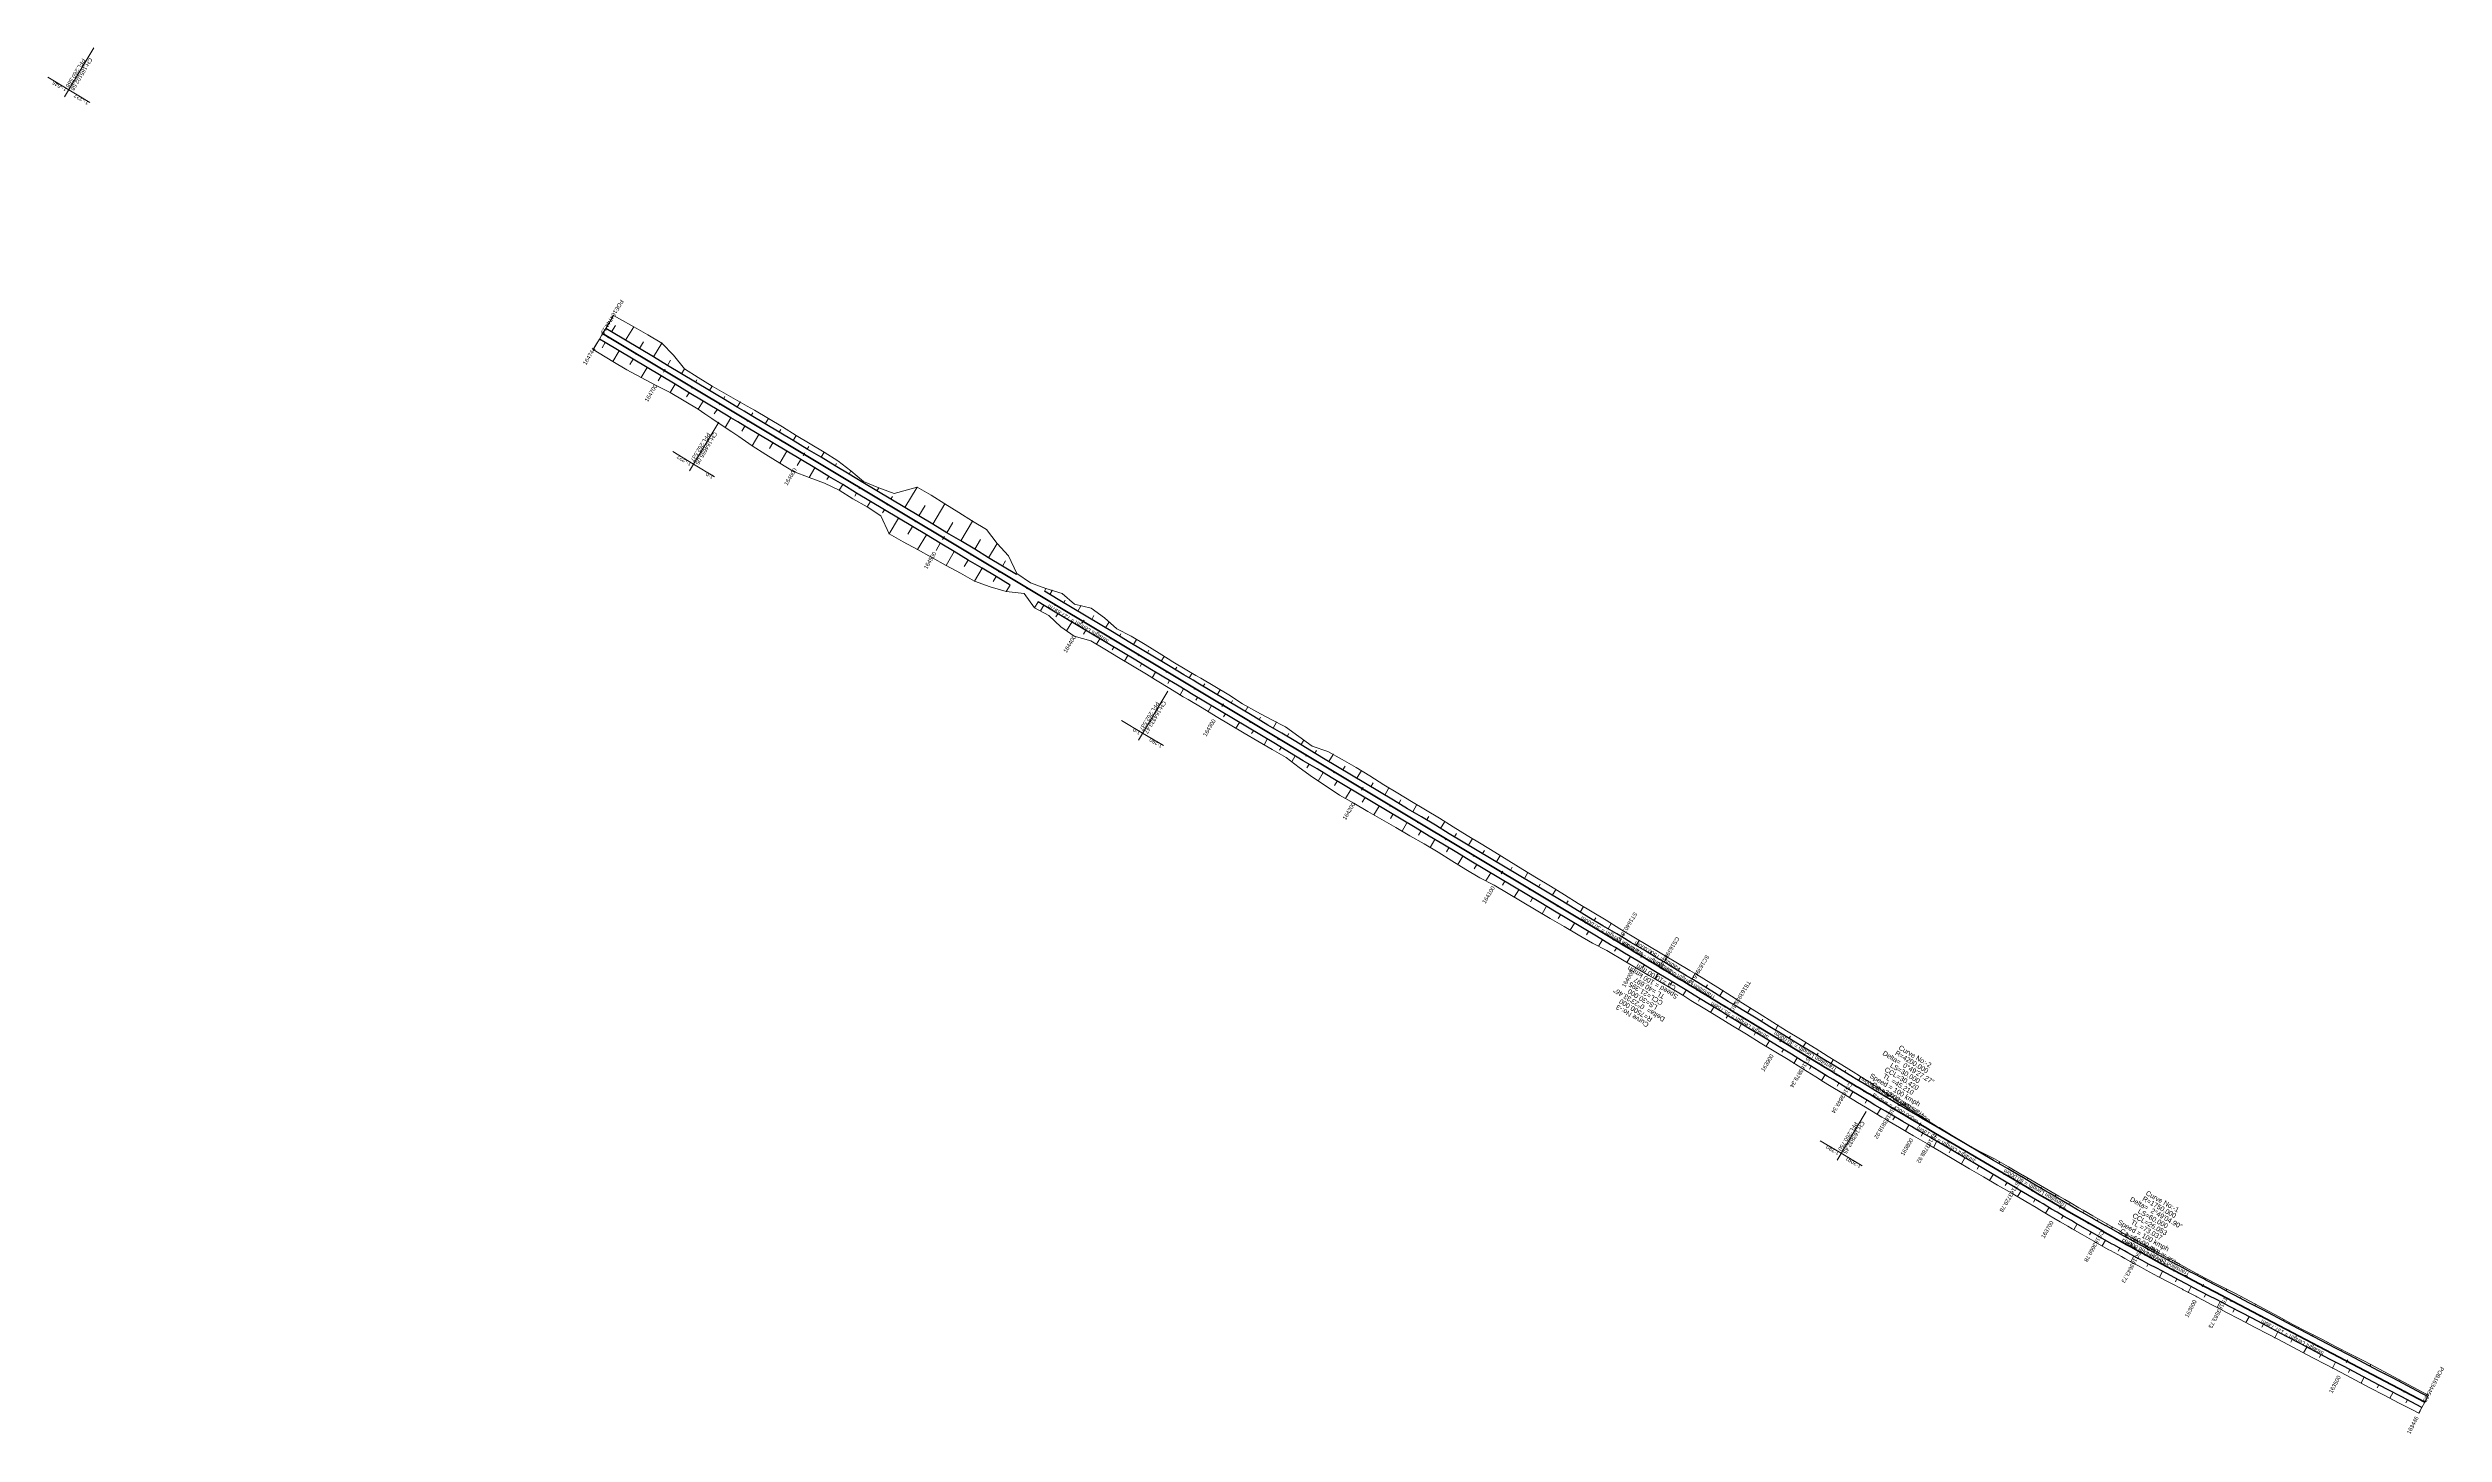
# Model space of a CAD drawing. Header units: metres. Extents: x 598670 to 602652, y 3407602 to 3409525.
# Drawn here: x 598670 to 600142, y 3408143 to 3408995 of the extents above; entities that cross this region are included whole.
import ezdxf

# ---------------------------------------------------------------- set-up
doc = ezdxf.new("R2010")
doc.units = ezdxf.units.M
doc.header["$MEASUREMENT"] = 0
for name, color, linetype, lineweight in [('140', 7, 'Continuous', 0), ('25', 7, 'Continuous', 0), ('Chainage', 7, 'Continuous', 0), ('Curve Table', 7, 'Continuous', 0), ('Direction', 7, 'Continuous', 0), ('Geometry', 7, 'Continuous', 0), ('gradient', 7, 'Continuous', 0), ('Horiz Curve', 7, 'Continuous', 0), ('Horiz Linear', 7, 'Continuous', 0), ('Horiz Spiral', 7, 'Continuous', 0), ('Line', 7, 'Continuous', 0), ('Prop_Horiz Alignment', 7, 'Continuous', 0)]:
    doc.layers.add(name, color=color, linetype=linetype, lineweight=lineweight)
doc.styles.add('Style-Arial', font='arial.ttf')

msp = doc.modelspace()

# ---------------------------------------------------------------- linework, layer by layer
at = {"layer": '140', "color": 30, "linetype": 'Continuous', "lineweight": -3, "true_color": 0xf26722, "flags": 128}
for points in [[(599261.2, 3408664.9), (599252.6, 3408670.1), (599244, 3408675.2), (599235.5, 3408680.3), (599226.9, 3408685.5), (599218.3, 3408690.6), (599209.7, 3408695.8), (599201.2, 3408700.9), (599192.6, 3408706), (599184, 3408711.2), (599175.4, 3408716.3), (599166.8, 3408721.4), (599158.3, 3408726.6), (599149.7, 3408731.7), (599141.1, 3408736.9), (599132.5, 3408742), (599123.9, 3408747.1), (599115.4, 3408752.3), (599106.8, 3408757.4), (599098.2, 3408762.6), (599093.9, 3408765.2), (599089.6, 3408767.7), (599081.1, 3408772.8), (599076.7, 3408775.4), (599072.5, 3408778), (599063.9, 3408783.1), (599055.3, 3408788.3), (599046.7, 3408793.4), (599038.2, 3408798.5), (599029.6, 3408803.7), (599021, 3408808.8), (599012.4, 3408814), (599008.8, 3408816.1)], [(599265.1, 3408671.4), (599256.5, 3408676.6), (599247.9, 3408681.7), (599239.4, 3408686.9), (599230.8, 3408692), (599222.2, 3408697.1), (599213.6, 3408702.3), (599205.1, 3408707.4), (599196.5, 3408712.6), (599187.9, 3408717.7), (599179.3, 3408722.8), (599170.7, 3408728), (599162.2, 3408733.1), (599153.6, 3408738.2), (599145, 3408743.4), (599136.4, 3408748.5), (599127.8, 3408753.7), (599119.3, 3408758.8), (599110.7, 3408763.9), (599102.1, 3408769.1), (599097.8, 3408771.7), (599093.5, 3408774.2), (599085, 3408779.4), (599080.6, 3408782), (599076.4, 3408784.5), (599067.8, 3408789.6), (599059.2, 3408794.8), (599050.6, 3408799.9), (599042.1, 3408805.1), (599033.5, 3408810.2), (599024.9, 3408815.3), (599016.3, 3408820.5), (599012.7, 3408822.6)], [(600128.7, 3408159.6), (600125.2, 3408161.4), (600116.3, 3408166.1), (600107.5, 3408170.7), (600098.6, 3408175.4), (600089.8, 3408180), (600080.9, 3408184.7), (600072, 3408189.3), (600063.2, 3408194), (600054.3, 3408198.6), (600045.5, 3408203.2), (600036.6, 3408207.9), (600027.8, 3408212.5), (600018.9, 3408217.2), (600010, 3408221.8), (600006.7, 3408223.6), (600001.2, 3408226.5), (599999.1, 3408227.5), (599992.3, 3408231.1), (599991.5, 3408231.5), (599983.9, 3408235.5), (599983.5, 3408235.7), (599976.4, 3408239.5), (599974.6, 3408240.4), (599968.8, 3408243.5), (599965.8, 3408245.1), (599961.2, 3408247.5), (599956.9, 3408249.8), (599953.6, 3408251.6), (599948.1, 3408254.6), (599946, 3408255.8), (599939.4, 3408259.5), (599938.4, 3408260), (599930.8, 3408264.3), (599930.6, 3408264.4), (599923.4, 3408268.6), (599921.9, 3408269.4), (599915.9, 3408272.9), (599913.3, 3408274.4), (599908.5, 3408277.2), (599904.6, 3408279.5), (599901.1, 3408281.5), (599896, 3408284.6), (599893.7, 3408285.9), (599887.4, 3408289.6), (599886.3, 3408290.3), (599879, 3408294.6), (599878.8, 3408294.7), (599870.2, 3408299.8), (599861.5, 3408304.9), (599852.9, 3408310), (599844.3, 3408315), (599835.7, 3408320.1), (599828, 3408324.6), (599827.1, 3408325.2), (599818.4, 3408330.2), (599815, 3408332.2), (599809.8, 3408335.3), (599802.1, 3408339.8), (599801.2, 3408340.3), (599799, 3408341.6), (599792.6, 3408345.4), (599789, 3408347.6), (599784, 3408350.6), (599781.9, 3408351.8), (599776, 3408355.4), (599775.4, 3408355.8), (599766.9, 3408361), (599763.2, 3408363.2), (599758.3, 3408366.2), (599750.4, 3408371.1), (599749.8, 3408371.4), (599741.3, 3408376.6), (599732.7, 3408381.8), (599724.2, 3408387), (599715.6, 3408392.2), (599707.1, 3408397.4), (599702.7, 3408400.1), (599698.6, 3408402.6), (599690, 3408407.8), (599681.5, 3408413), (599677.1, 3408415.7), (599672.9, 3408418.2), (599664.4, 3408423.4), (599658.8, 3408426.7), (599655.8, 3408428.5), (599647.2, 3408433.7), (599638.7, 3408438.8), (599633.1, 3408442.1), (599630.1, 3408443.9), (599621.5, 3408449.1), (599612.9, 3408454.2), (599604.3, 3408459.4), (599595.8, 3408464.5), (599587.2, 3408469.6), (599578.6, 3408474.8), (599570, 3408479.9), (599561.4, 3408485.1), (599552.9, 3408490.2), (599544.3, 3408495.3), (599535.7, 3408500.5), (599527.1, 3408505.6), (599518.6, 3408510.7), (599510, 3408515.9), (599501.4, 3408521), (599492.8, 3408526.2), (599484.2, 3408531.3), (599475.7, 3408536.4), (599467.1, 3408541.6), (599458.5, 3408546.7), (599449.9, 3408551.9), (599441.3, 3408557), (599432.8, 3408562.1), (599424.2, 3408567.3), (599415.6, 3408572.4), (599407, 3408577.6), (599398.5, 3408582.7), (599389.9, 3408587.8), (599381.3, 3408593), (599372.7, 3408598.1), (599369.7, 3408599.9), (599364.1, 3408603.3), (599355.6, 3408608.4), (599352.6, 3408610.2), (599347, 3408613.5), (599338.4, 3408618.7), (599329.8, 3408623.8), (599321.2, 3408628.9), (599312.7, 3408634.1), (599304.1, 3408639.2), (599295.5, 3408644.4), (599286.9, 3408649.5), (599278.4, 3408654.6)], [(600132.3, 3408166.3), (600128.7, 3408168.2), (600119.8, 3408172.8), (600111, 3408177.5), (600102.1, 3408182.1), (600093.3, 3408186.8), (600084.4, 3408191.4), (600075.6, 3408196), (600066.7, 3408200.7), (600057.9, 3408205.3), (600049, 3408210), (600040.1, 3408214.6), (600031.3, 3408219.3), (600022.4, 3408223.9), (600013.6, 3408228.6), (600010.3, 3408230.3), (600004.7, 3408233.2), (600002.7, 3408234.3), (599995.9, 3408237.8), (599995.1, 3408238.3), (599987.5, 3408242.2), (599987, 3408242.5), (599980, 3408246.3), (599978.2, 3408247.2), (599972.4, 3408250.3), (599969.4, 3408251.9), (599964.9, 3408254.3), (599960.6, 3408256.6), (599957.4, 3408258.4), (599951.9, 3408261.4), (599949.8, 3408262.6), (599943.1, 3408266.3), (599942.2, 3408266.8), (599934.6, 3408271.1), (599934.4, 3408271.2), (599927.2, 3408275.3), (599925.8, 3408276.1), (599919.8, 3408279.6), (599917.1, 3408281.1), (599912.4, 3408283.8), (599908.5, 3408286.1), (599905, 3408288.2), (599899.9, 3408291.2), (599897.6, 3408292.5), (599891.2, 3408296.2), (599890.2, 3408296.8), (599882.8, 3408301.2), (599882.6, 3408301.3), (599874, 3408306.4), (599865.4, 3408311.4), (599856.8, 3408316.5), (599848.2, 3408321.6), (599839.5, 3408326.7), (599831.9, 3408331.2), (599830.9, 3408331.7), (599822.3, 3408336.8), (599818.9, 3408338.8), (599813.7, 3408341.9), (599806, 3408346.4), (599805.1, 3408347), (599803, 3408348.2), (599796.5, 3408352.1), (599793, 3408354.2), (599788, 3408357.2), (599785.9, 3408358.5), (599780, 3408362), (599779.4, 3408362.4), (599770.8, 3408367.6), (599767.1, 3408369.8), (599762.3, 3408372.7), (599754.3, 3408377.6), (599753.8, 3408377.9), (599745.2, 3408383.1), (599736.7, 3408388.3), (599728.1, 3408393.5), (599719.6, 3408398.7), (599711, 3408403.9), (599706.7, 3408406.6), (599702.5, 3408409.1), (599694, 3408414.4), (599685.5, 3408419.6), (599681.1, 3408422.3), (599676.9, 3408424.8), (599668.4, 3408430), (599662.8, 3408433.3), (599659.8, 3408435.1), (599651.2, 3408440.3), (599642.6, 3408445.3), (599637, 3408448.7), (599634, 3408450.5), (599625.4, 3408455.6), (599616.8, 3408460.7), (599608.2, 3408465.9), (599599.7, 3408471), (599591.1, 3408476.2), (599582.5, 3408481.3), (599573.9, 3408486.4), (599565.4, 3408491.6), (599556.8, 3408496.7), (599548.2, 3408501.9), (599539.6, 3408507), (599531, 3408512.1), (599522.5, 3408517.3), (599513.9, 3408522.4), (599505.3, 3408527.5), (599496.7, 3408532.7), (599488.1, 3408537.8), (599479.6, 3408543), (599471, 3408548.1), (599462.4, 3408553.2), (599453.8, 3408558.4), (599445.3, 3408563.5), (599436.7, 3408568.7), (599428.1, 3408573.8), (599419.5, 3408578.9), (599410.9, 3408584.1), (599402.4, 3408589.2), (599393.8, 3408594.4), (599385.2, 3408599.5), (599376.6, 3408604.6), (599373.7, 3408606.4), (599368, 3408609.8), (599359.5, 3408614.9), (599356.5, 3408616.7), (599350.9, 3408620), (599342.3, 3408625.2), (599333.7, 3408630.3), (599325.2, 3408635.5), (599316.6, 3408640.6), (599308, 3408645.7), (599299.4, 3408650.9), (599290.8, 3408656), (599282.3, 3408661.2)]]:
    msp.add_lwpolyline(points, dxfattribs=at)
at = {"layer": '25', "color": 30, "linetype": 'Continuous', "lineweight": 0, "true_color": 0xf8991e, "flags": 128}
msp.add_lwpolyline([(600126.9, 3408156), (600123.3, 3408157.9), (600114.4, 3408162.5), (600105.6, 3408167.1), (600096.7, 3408171.7), (600087.9, 3408176.4), (600079, 3408181.1), (600070.1, 3408185.7), (600061.3, 3408190.3), (600052.4, 3408195), (600043.6, 3408199.6), (600034.7, 3408204.3), (600025.9, 3408208.9), (600017, 3408213.6), (600008.2, 3408218.2), (600004.9, 3408220), (599999.3, 3408222.9), (599997.3, 3408223.9), (599990.4, 3408227.5), (599989.7, 3408227.9), (599982.1, 3408231.9), (599981.6, 3408232.2), (599974.5, 3408235.9), (599972.7, 3408236.8), (599966.9, 3408239.9), (599963.8, 3408241.5), (599959.3, 3408244), (599955, 3408246.3), (599951.7, 3408248.1), (599946.2, 3408251.1), (599944.1, 3408252.3), (599937.4, 3408256), (599936.4, 3408256.5), (599928.8, 3408260.8), (599928.6, 3408260.9), (599921.4, 3408265.1), (599919.9, 3408265.9), (599913.9, 3408269.3), (599911.2, 3408270.9), (599906.4, 3408273.6), (599902.6, 3408275.9), (599899, 3408278), (599893.9, 3408281), (599891.7, 3408282.4), (599885.3, 3408286.1), (599884.3, 3408286.7), (599876.9, 3408291.1), (599876.7, 3408291.2), (599868, 3408296.2), (599859.4, 3408301.2), (599850.7, 3408306.2), (599842.1, 3408311.3), (599833.5, 3408316.4), (599825.8, 3408320.9), (599824.9, 3408321.5), (599816.3, 3408326.5), (599812.9, 3408328.5), (599807.6, 3408331.6), (599799.9, 3408336.2), (599799, 3408336.7), (599796.9, 3408338), (599790.4, 3408341.8), (599786.9, 3408344), (599781.8, 3408347), (599779.7, 3408348.3), (599773.8, 3408351.9), (599773.3, 3408352.2), (599764.7, 3408357.5), (599761, 3408359.7), (599756.2, 3408362.7), (599748.3, 3408367.7), (599747.7, 3408368), (599739.2, 3408373.3), (599730.7, 3408378.5), (599722.1, 3408383.7), (599713.6, 3408388.9), (599705.1, 3408394.1), (599700.7, 3408396.8), (599696.5, 3408399.3), (599688, 3408404.5), (599679.5, 3408409.7), (599675.1, 3408412.4), (599671, 3408414.9), (599662.3, 3408420), (599656.7, 3408423.3), (599653.7, 3408425), (599645.1, 3408430.1), (599636.5, 3408435.2), (599630.9, 3408438.5), (599627.9, 3408440.3), (599619, 3408444.9), (599610.3, 3408449.9), (599601.7, 3408455), (599593, 3408460), (599584.4, 3408465.1), (599575.8, 3408470.2), (599567.2, 3408475.3), (599558.6, 3408480.4), (599549.8, 3408485.1), (599541.2, 3408490.2), (599532.7, 3408495.4), (599524.2, 3408500.7), (599515.6, 3408505.8), (599506.9, 3408510.8), (599498.3, 3408515.9), (599489.6, 3408520.8), (599481, 3408525.8), (599472.4, 3408530.9), (599463.6, 3408535.8), (599455.3, 3408541.3), (599446.9, 3408546.8), (599438.9, 3408552.9), (599430.8, 3408558.9), (599422.2, 3408563.9), (599413.5, 3408568.9), (599404.9, 3408574), (599396.3, 3408579.1), (599387.7, 3408584.2), (599379.1, 3408589.4), (599370.6, 3408594.5), (599367.6, 3408596.3), (599362, 3408599.7), (599353.5, 3408604.9), (599350.5, 3408606.7), (599344.9, 3408610.1), (599336.4, 3408615.3), (599327.8, 3408620.4), (599319.3, 3408625.6), (599310.7, 3408630.7), (599300.6, 3408633.5), (599292.4, 3408639.2), (599285, 3408646.2), (599276.2, 3408651), (599269.8, 3408659.8), (599258.8, 3408661), (599248.9, 3408663.9), (599239.2, 3408667.2), (599230.6, 3408672.2), (599221.8, 3408677), (599213.1, 3408681.9), (599204.3, 3408686.7), (599195.5, 3408691.5), (599186.8, 3408696.4), (599181.7, 3408707.4), (599173.4, 3408712.9), (599164.6, 3408717.8), (599156.2, 3408723.2), (599147.2, 3408727.6), (599137.7, 3408731.1), (599128.1, 3408734.6), (599119.6, 3408739.9), (599111.1, 3408745.2), (599102.6, 3408750.5), (599094.4, 3408756.2), (599090.2, 3408759), (599086, 3408761.7), (599077.8, 3408767.3), (599073.6, 3408770.2), (599069.5, 3408773), (599060.9, 3408778.1), (599052.3, 3408783.2), (599043.3, 3408787.7), (599034.5, 3408792.4), (599025.7, 3408797.2), (599017.1, 3408802.3), (599008.6, 3408807.5), (599005, 3408809.7), (599007.1, 3408813.2), (599008.2, 3408815), (599008.8, 3408816.1), (599010.8, 3408819.4), (599012.7, 3408822.6), (599013.4, 3408823.7), (599014.5, 3408825.6), (599017.5, 3408830.6), (599021.1, 3408828.5), (599029.9, 3408823.6), (599038.6, 3408818.7), (599047.2, 3408813.6), (599054.4, 3408806.1), (599061, 3408797.8), (599069.5, 3408792.5), (599078, 3408787.2), (599082.3, 3408784.7), (599086.7, 3408782.2), (599095.4, 3408777.3), (599099.7, 3408774.9), (599104.1, 3408772.4), (599112.7, 3408767.3), (599121.3, 3408762.2), (599129.8, 3408756.9), (599138.3, 3408751.7), (599146.9, 3408746.5), (599155.4, 3408741.2), (599163.3, 3408735), (599171.1, 3408728.6), (599180.5, 3408724.7), (599189.9, 3408721.1), (599204, 3408725.1), (599212.6, 3408720.1), (599221.1, 3408714.8), (599229.6, 3408709.4), (599238.1, 3408704.2), (599246.7, 3408699.1), (599253.2, 3408690.5), (599260.2, 3408682.8), (599265.4, 3408672), (599273.7, 3408666.3), (599283.2, 3408662.8), (599293.1, 3408659.8), (599300.7, 3408653.1), (599311, 3408650.8), (599319.1, 3408644.8), (599326.7, 3408638), (599335.6, 3408633.5), (599344.2, 3408628.3), (599352.7, 3408623), (599358.2, 3408619.5), (599361.1, 3408617.7), (599369.7, 3408612.6), (599375.4, 3408609.3), (599378.4, 3408607.6), (599387, 3408602.5), (599395.6, 3408597.4), (599404, 3408592), (599412.7, 3408587), (599421.6, 3408582.4), (599430.4, 3408577.7), (599438.6, 3408571.8), (599446.8, 3408566), (599456.4, 3408562.7), (599465.2, 3408557.8), (599473.9, 3408552.9), (599482.3, 3408547.6), (599490.8, 3408542.2), (599499.4, 3408537.1), (599507.9, 3408531.9), (599516.5, 3408526.8), (599525.1, 3408521.6), (599533.5, 3408516.3), (599542.1, 3408511.1), (599550.6, 3408505.9), (599559.1, 3408500.7), (599567.7, 3408495.4), (599576.2, 3408490.2), (599584.7, 3408485), (599593.2, 3408479.8), (599601.8, 3408474.5), (599610.3, 3408469.3), (599618.8, 3408464.1), (599627.4, 3408458.9), (599635.9, 3408453.7), (599638.9, 3408451.9), (599644.5, 3408448.5), (599653.1, 3408443.4), (599661.7, 3408438.3), (599664.7, 3408436.5), (599670.3, 3408433.2), (599678.9, 3408428.1), (599683.2, 3408425.7), (599687.5, 3408423), (599696, 3408417.7), (599704.4, 3408412.3), (599708.6, 3408409.7), (599712.9, 3408407), (599721.4, 3408401.6), (599729.8, 3408396.3), (599738.3, 3408391), (599746.8, 3408385.8), (599755.4, 3408380.6), (599755.9, 3408380.3), (599763.8, 3408375.2), (599768.6, 3408372.3), (599772.3, 3408370), (599780.8, 3408364.7), (599781.4, 3408364.4), (599787.2, 3408360.7), (599789.2, 3408359.4), (599794.2, 3408356.2), (599797.7, 3408354), (599803.8, 3408349.6), (599805.8, 3408348.1), (599806.7, 3408347.5), (599814.1, 3408342.6), (599819.3, 3408339.4), (599822.6, 3408337.3), (599831.1, 3408332), (599832, 3408331.5), (599839.6, 3408326.8), (599848.3, 3408321.8), (599857, 3408316.8), (599866, 3408312.4), (599874.6, 3408307.4), (599883.3, 3408302.4), (599883.5, 3408302.3), (599890.9, 3408298), (599891.9, 3408297.4), (599898.3, 3408293.7), (599900.6, 3408292.3), (599905.7, 3408289.3), (599909.2, 3408287.3), (599913.1, 3408285), (599917.8, 3408282.2), (599920.5, 3408280.7), (599926.4, 3408277.3), (599927.9, 3408276.5), (599935.1, 3408272.3), (599935.3, 3408272.2), (599942.9, 3408268), (599943.8, 3408267.5), (599950.4, 3408263.8), (599952.5, 3408262.6), (599958, 3408259.5), (599961.2, 3408257.7), (599965.4, 3408255.4), (599969.9, 3408252.9), (599972.9, 3408251.3), (599978.7, 3408248.2), (599980.5, 3408247.2), (599987.5, 3408243.4), (599988, 3408243.2), (599995.6, 3408239.1), (599996.3, 3408238.7), (600003.2, 3408235.2), (600005.2, 3408234.1), (600010.8, 3408231.2), (600014.1, 3408229.5), (600023, 3408224.9), (600031.8, 3408220.2), (600040.5, 3408215.4), (600049.3, 3408210.6), (600058.3, 3408206.1), (600067.2, 3408201.6), (600076, 3408196.9), (600084.9, 3408192.3), (600093.8, 3408187.8), (600102.6, 3408183), (600111.4, 3408178.3), (600120.2, 3408173.6), (600129.1, 3408169), (600132.7, 3408167.1), (600132.3, 3408166.3), (600130.5, 3408162.9), (600128.7, 3408159.6), (600128.1, 3408158.4), (600127.6, 3408157.5), (600127.1, 3408156.5), (600127, 3408156.3), (600126.9, 3408156)], close=True, dxfattribs=at)
at = {"layer": 'Chainage', "color": 1, "linetype": 'Continuous', "lineweight": 0, "flags": 128}
for points in [[(599010.3, 3408818.5), (599011.3, 3408820.2)], [(599048.2, 3408795.8), (599049.2, 3408797.5)], [(599134, 3408744.4), (599135, 3408746.1)], [(599219.7, 3408693), (599220.8, 3408694.7)], [(599305.5, 3408641.6), (599306.6, 3408643.3)], [(599391.3, 3408590.2), (599392.3, 3408592)], [(599477.1, 3408538.8), (599478.1, 3408540.6)], [(599562.9, 3408487.5), (599563.9, 3408489.2)], [(599648.7, 3408436.1), (599649.7, 3408437.8)], [(599734.2, 3408384.2), (599735.2, 3408385.9)], [(599819.9, 3408332.7), (599820.9, 3408334.4)], [(599906.1, 3408282), (599907.1, 3408283.7)], [(599993.6, 3408233.6), (599994.6, 3408235.4)], [(600082.2, 3408187.1), (600083.1, 3408188.9)], [(600130, 3408162.1), (600131, 3408163.8)], [(600130, 3408162.1), (600131, 3408163.8)]]:
    msp.add_lwpolyline(points, dxfattribs=at)
at = {"layer": 'Chainage', "color": 1, "lineweight": 0, "flags": 128}
for points in [[(599010.8, 3408819.4), (599010.8, 3408819.4)], [(599635, 3408445.4), (599635, 3408445.4)], [(599660.8, 3408430), (599660.8, 3408430)], [(599679.1, 3408418.9), (599679.1, 3408418.9)], [(599704.7, 3408403.3), (599704.7, 3408403.3)], [(599752.4, 3408374.3), (599752.4, 3408374.3)], [(599778, 3408358.8), (599778, 3408358.8)], [(599804.1, 3408343.2), (599804.1, 3408343.2)], [(599829.9, 3408327.9), (599829.9, 3408327.9)], [(599880.9, 3408297.9), (599880.9, 3408297.9)], [(599932.8, 3408267.8), (599932.8, 3408267.8)], [(599955.5, 3408255.1), (599955.5, 3408255.1)], [(600008.5, 3408226.9), (600008.5, 3408226.9)], [(600130.5, 3408162.9), (600130.5, 3408162.9)]]:
    msp.add_lwpolyline(points, dxfattribs=at)
at = {"layer": 'Direction', "linetype": 'Continuous', "flags": 128}
for points in [[(599017.4, 3408830.6), (599017.6, 3408830.6), (599017.5, 3408830.5), (599017.4, 3408830.6)], [(599029.8, 3408823.6), (599029.9, 3408823.6), (599029.9, 3408823.5), (599029.8, 3408823.6)], [(599005, 3408809.7), (599004.9, 3408809.7), (599005, 3408809.8), (599005, 3408809.7)], [(599017.1, 3408802.3), (599017, 3408802.3), (599017.1, 3408802.4), (599017.1, 3408802.3)], [(599047.2, 3408813.7), (599047.3, 3408813.7), (599047.2, 3408813.6), (599047.2, 3408813.7)], [(599034.5, 3408792.3), (599034.4, 3408792.3), (599034.4, 3408792.4), (599034.5, 3408792.3)], [(599061, 3408797.8), (599061.1, 3408797.8), (599061, 3408797.7), (599061, 3408797.8)], [(599077.9, 3408787.2), (599078, 3408787.2), (599078, 3408787.1), (599077.9, 3408787.2)], [(599052.3, 3408783.2), (599052.2, 3408783.2), (599052.3, 3408783.3), (599052.3, 3408783.2)], [(599069.6, 3408773), (599069.5, 3408773), (599069.5, 3408773.1), (599069.6, 3408773)], [(599095.4, 3408777.4), (599095.5, 3408777.4), (599095.4, 3408777.3), (599095.4, 3408777.4)], [(599086.1, 3408761.7), (599086, 3408761.7), (599086, 3408761.7), (599086.1, 3408761.7)], [(599112.7, 3408767.4), (599112.8, 3408767.4), (599112.7, 3408767.3), (599112.7, 3408767.4)], [(599129.7, 3408756.9), (599129.8, 3408756.9), (599129.8, 3408756.8), (599129.7, 3408756.9)], [(599102.7, 3408750.5), (599102.6, 3408750.5), (599102.6, 3408750.6), (599102.7, 3408750.5)], [(599146.8, 3408746.5), (599146.9, 3408746.5), (599146.9, 3408746.4), (599146.8, 3408746.5)], [(599119.7, 3408739.9), (599119.6, 3408739.9), (599119.6, 3408740), (599119.7, 3408739.9)], [(599137.7, 3408731.1), (599137.6, 3408731.1), (599137.6, 3408731.2), (599137.7, 3408731.1)], [(599163.3, 3408735), (599163.4, 3408735), (599163.3, 3408734.9), (599163.3, 3408735)], [(599156.3, 3408723.2), (599156.2, 3408723.2), (599156.2, 3408723.3), (599156.3, 3408723.2)], [(599173.4, 3408712.8), (599173.3, 3408712.9), (599173.3, 3408712.9), (599173.4, 3408712.8)], [(599180.4, 3408724.7), (599180.5, 3408724.7), (599180.5, 3408724.7), (599180.4, 3408724.7)], [(599204, 3408725.2), (599204.1, 3408725.2), (599204, 3408725.1), (599204, 3408725.2)], [(599221.1, 3408714.8), (599221.2, 3408714.8), (599221.2, 3408714.7), (599221.1, 3408714.8)], [(599238.1, 3408704.3), (599238.2, 3408704.3), (599238.1, 3408704.2), (599238.1, 3408704.3)], [(599186.9, 3408696.4), (599186.7, 3408696.4), (599186.8, 3408696.5), (599186.9, 3408696.4)], [(599204.3, 3408686.6), (599204.2, 3408686.6), (599204.3, 3408686.7), (599204.3, 3408686.6)], [(599253.2, 3408690.5), (599253.3, 3408690.5), (599253.2, 3408690.4), (599253.2, 3408690.5)], [(599221.9, 3408677), (599221.8, 3408677), (599221.8, 3408677.1), (599221.9, 3408677)], [(599265.4, 3408672), (599265.5, 3408672), (599265.5, 3408671.9), (599265.4, 3408672)], [(599239.3, 3408667.1), (599239.2, 3408667.1), (599239.2, 3408667.2), (599239.3, 3408667.1)], [(599258.9, 3408660.9), (599258.8, 3408660.9), (599258.8, 3408661), (599258.9, 3408660.9)], [(599283.2, 3408662.8), (599283.3, 3408662.8), (599283.3, 3408662.7), (599283.2, 3408662.8)], [(599286.9, 3408661.7), (599287, 3408661.7), (599287, 3408661.6), (599286.9, 3408661.7)], [(599276.2, 3408650.9), (599276.1, 3408651), (599276.1, 3408651), (599276.2, 3408650.9)], [(599279.9, 3408648.9), (599279.8, 3408648.9), (599279.9, 3408649), (599279.9, 3408648.9)], [(599304.6, 3408652.2), (599304.7, 3408652.2), (599304.7, 3408652.1), (599304.6, 3408652.2)], [(599321.9, 3408642.3), (599322.1, 3408642.3), (599322, 3408642.2), (599321.9, 3408642.3)], [(599295.9, 3408636.8), (599295.8, 3408636.8), (599295.9, 3408636.9), (599295.9, 3408636.8)], [(599314.3, 3408628.5), (599314.2, 3408628.5), (599314.3, 3408628.6), (599314.3, 3408628.5)], [(599338.8, 3408631.5), (599338.9, 3408631.5), (599338.9, 3408631.4), (599338.8, 3408631.5)], [(599331.5, 3408618.2), (599331.4, 3408618.2), (599331.4, 3408618.3), (599331.5, 3408618.2)], [(599355.8, 3408621), (599355.9, 3408621), (599355.9, 3408620.9), (599355.8, 3408621)], [(599373, 3408610.7), (599373.1, 3408610.7), (599373, 3408610.6), (599373, 3408610.7)], [(599348.6, 3408607.9), (599348.5, 3408607.9), (599348.5, 3408607.9), (599348.6, 3408607.9)], [(599365.7, 3408597.5), (599365.6, 3408597.5), (599365.6, 3408597.6), (599365.7, 3408597.5)], [(599390.2, 3408600.6), (599390.3, 3408600.6), (599390.3, 3408600.5), (599390.2, 3408600.6)], [(599382.8, 3408587.2), (599382.7, 3408587.2), (599382.8, 3408587.3), (599382.8, 3408587.2)], [(599407.3, 3408590.1), (599407.4, 3408590.1), (599407.3, 3408590), (599407.3, 3408590.1)], [(599424.9, 3408580.6), (599425, 3408580.6), (599425, 3408580.6), (599424.9, 3408580.6)], [(599400, 3408576.9), (599399.9, 3408576.9), (599399.9, 3408577), (599400, 3408576.9)], [(599417.2, 3408566.8), (599417.1, 3408566.8), (599417.2, 3408566.9), (599417.2, 3408566.8)], [(599441.6, 3408569.7), (599441.8, 3408569.7), (599441.7, 3408569.6), (599441.6, 3408569.7)], [(599434.3, 3408556.3), (599434.2, 3408556.3), (599434.2, 3408556.4), (599434.3, 3408556.3)], [(599459.7, 3408560.9), (599459.8, 3408560.9), (599459.7, 3408560.8), (599459.7, 3408560.9)], [(599477, 3408550.9), (599477.2, 3408550.9), (599477.1, 3408550.8), (599477, 3408550.9)], [(599450.5, 3408544.5), (599450.4, 3408544.5), (599450.4, 3408544.6), (599450.5, 3408544.5)], [(599494, 3408540.3), (599494.1, 3408540.3), (599494.1, 3408540.2), (599494, 3408540.3)], [(599467.4, 3408533.7), (599467.3, 3408533.7), (599467.3, 3408533.8), (599467.4, 3408533.7)], [(599484.7, 3408523.7), (599484.6, 3408523.7), (599484.6, 3408523.8), (599484.7, 3408523.7)], [(599511.1, 3408530), (599511.2, 3408530), (599511.2, 3408529.9), (599511.1, 3408530)], [(599502, 3408513.7), (599501.9, 3408513.7), (599501.9, 3408513.8), (599502, 3408513.7)], [(599528.2, 3408519.6), (599528.3, 3408519.6), (599528.3, 3408519.5), (599528.2, 3408519.6)], [(599545.3, 3408509.2), (599545.4, 3408509.2), (599545.3, 3408509.1), (599545.3, 3408509.2)], [(599519.2, 3408503.6), (599519.1, 3408503.6), (599519.2, 3408503.7), (599519.2, 3408503.6)], [(599536.3, 3408493.2), (599536.2, 3408493.2), (599536.3, 3408493.3), (599536.3, 3408493.2)], [(599562.3, 3408498.7), (599562.4, 3408498.7), (599562.4, 3408498.6), (599562.3, 3408498.7)], [(599553.6, 3408483.1), (599553.5, 3408483.1), (599553.5, 3408483.2), (599553.6, 3408483.1)], [(599579.4, 3408488.2), (599579.5, 3408488.2), (599579.4, 3408488.2), (599579.4, 3408488.2)], [(599596.4, 3408477.8), (599596.6, 3408477.8), (599596.5, 3408477.7), (599596.4, 3408477.8)], [(599570.9, 3408473.1), (599570.8, 3408473.1), (599570.9, 3408473.2), (599570.9, 3408473.1)], [(599588.1, 3408462.9), (599588, 3408462.9), (599588.1, 3408463), (599588.1, 3408462.9)], [(599613.5, 3408467.3), (599613.6, 3408467.3), (599613.5, 3408467.2), (599613.5, 3408467.3)], [(599605.4, 3408452.8), (599605.3, 3408452.8), (599605.3, 3408452.9), (599605.4, 3408452.8)], [(599630.6, 3408456.9), (599630.7, 3408456.9), (599630.6, 3408456.8), (599630.6, 3408456.9)], [(599622.8, 3408443), (599622.7, 3408443), (599622.8, 3408443), (599622.8, 3408443)], [(599640.2, 3408433), (599640, 3408433), (599640.1, 3408433.1), (599640.2, 3408433)], [(599647.7, 3408446.6), (599647.8, 3408446.6), (599647.7, 3408446.5), (599647.7, 3408446.6)], [(599664.9, 3408436.4), (599665, 3408436.4), (599665, 3408436.3), (599664.9, 3408436.4)], [(599657.4, 3408422.9), (599657.3, 3408422.9), (599657.3, 3408423), (599657.4, 3408422.9)], [(599682.2, 3408426.3), (599682.3, 3408426.2), (599682.2, 3408426.2), (599682.2, 3408426.3)], [(599674.6, 3408412.7), (599674.5, 3408412.7), (599674.5, 3408412.8), (599674.6, 3408412.7)], [(599699.1, 3408415.7), (599699.3, 3408415.7), (599699.2, 3408415.6), (599699.1, 3408415.7)], [(599716.1, 3408405), (599716.2, 3408405), (599716.1, 3408404.9), (599716.1, 3408405)], [(599691.7, 3408402.3), (599691.6, 3408402.3), (599691.6, 3408402.4), (599691.7, 3408402.3)], [(599708.8, 3408391.9), (599708.6, 3408391.9), (599708.7, 3408392), (599708.8, 3408391.9)], [(599733, 3408394.4), (599733.1, 3408394.3), (599733, 3408394.3), (599733, 3408394.4)], [(599725.8, 3408381.4), (599725.7, 3408381.5), (599725.8, 3408381.5), (599725.8, 3408381.4)], [(599750, 3408383.9), (599750.1, 3408383.9), (599750.1, 3408383.8), (599750, 3408383.9)], [(599742.9, 3408371), (599742.8, 3408371), (599742.8, 3408371.1), (599742.9, 3408371)], [(599759.9, 3408360.5), (599759.8, 3408360.5), (599759.8, 3408360.6), (599759.9, 3408360.5)], [(599767, 3408373.3), (599767.1, 3408373.3), (599767, 3408373.2), (599767, 3408373.3)], [(599784, 3408362.7), (599784.1, 3408362.7), (599784, 3408362.6), (599784, 3408362.7)], [(599776.9, 3408350), (599776.8, 3408350), (599776.9, 3408350.1), (599776.9, 3408350)], [(599800.7, 3408351.8), (599800.8, 3408351.8), (599800.8, 3408351.7), (599800.7, 3408351.8)], [(599794.1, 3408339.6), (599794, 3408339.7), (599794, 3408339.7), (599794.1, 3408339.6)], [(599811.3, 3408329.4), (599811.2, 3408329.4), (599811.3, 3408329.5), (599811.3, 3408329.4)], [(599817.3, 3408340.6), (599817.4, 3408340.6), (599817.4, 3408340.5), (599817.3, 3408340.6)], [(599834.3, 3408330.1), (599834.4, 3408330.1), (599834.4, 3408330), (599834.3, 3408330.1)], [(599828.6, 3408319.3), (599828.4, 3408319.3), (599828.5, 3408319.4), (599828.6, 3408319.3)], [(599851.5, 3408319.9), (599851.7, 3408319.9), (599851.6, 3408319.8), (599851.5, 3408319.9)], [(599845.8, 3408309.1), (599845.7, 3408309.1), (599845.7, 3408309.2), (599845.8, 3408309.1)], [(599869.2, 3408310.5), (599869.3, 3408310.5), (599869.3, 3408310.4), (599869.2, 3408310.5)], [(599886.5, 3408300.5), (599886.6, 3408300.5), (599886.6, 3408300.4), (599886.5, 3408300.5)], [(599863, 3408299.1), (599862.9, 3408299.1), (599863, 3408299.2), (599863, 3408299.1)], [(599880.3, 3408289), (599880.2, 3408289), (599880.3, 3408289.1), (599880.3, 3408289)], [(599903.8, 3408290.4), (599903.9, 3408290.4), (599903.9, 3408290.3), (599903.8, 3408290.4)], [(599897.6, 3408278.9), (599897.5, 3408278.9), (599897.5, 3408279), (599897.6, 3408278.9)], [(599921.1, 3408280.3), (599921.2, 3408280.3), (599921.1, 3408280.3), (599921.1, 3408280.3)], [(599938.5, 3408270.5), (599938.6, 3408270.5), (599938.5, 3408270.4), (599938.5, 3408270.5)], [(599914.9, 3408268.8), (599914.8, 3408268.8), (599914.8, 3408268.9), (599914.9, 3408268.8)], [(599932.3, 3408258.9), (599932.2, 3408258.9), (599932.2, 3408258.9), (599932.3, 3408258.9)], [(599955.9, 3408260.7), (599956, 3408260.7), (599956, 3408260.6), (599955.9, 3408260.7)], [(599949.8, 3408249.1), (599949.7, 3408249.1), (599949.8, 3408249.2), (599949.8, 3408249.1)], [(599973.4, 3408251), (599973.5, 3408251), (599973.4, 3408250.9), (599973.4, 3408251)], [(599991, 3408241.6), (599991.1, 3408241.6), (599991.1, 3408241.5), (599991, 3408241.6)], [(599967.5, 3408239.6), (599967.4, 3408239.6), (599967.4, 3408239.7), (599967.5, 3408239.6)], [(599985.2, 3408230.3), (599985.1, 3408230.3), (599985.1, 3408230.4), (599985.2, 3408230.3)], [(600008.7, 3408232.3), (600008.8, 3408232.3), (600008.8, 3408232.2), (600008.7, 3408232.3)], [(600002.9, 3408221), (600002.8, 3408221), (600002.8, 3408221.1), (600002.9, 3408221)], [(600020.6, 3408211.7), (600020.5, 3408211.7), (600020.5, 3408211.8), (600020.6, 3408211.7)], [(600026.5, 3408223.1), (600026.6, 3408223.1), (600026.5, 3408223), (600026.5, 3408223.1)], [(600044, 3408213.5), (600044.1, 3408213.5), (600044.1, 3408213.4), (600044, 3408213.5)], [(600038.3, 3408202.4), (600038.2, 3408202.4), (600038.2, 3408202.5), (600038.3, 3408202.4)], [(600061.8, 3408204.3), (600061.9, 3408204.3), (600061.9, 3408204.2), (600061.8, 3408204.3)], [(600056, 3408193.1), (600055.9, 3408193.1), (600055.9, 3408193.1), (600056, 3408193.1)], [(600073.7, 3408183.8), (600073.6, 3408183.8), (600073.7, 3408183.9), (600073.7, 3408183.8)], [(600079.5, 3408195.1), (600079.6, 3408195.1), (600079.6, 3408195), (600079.5, 3408195.1)], [(600097.3, 3408185.9), (600097.4, 3408185.9), (600097.4, 3408185.8), (600097.3, 3408185.9)], [(600091.5, 3408174.5), (600091.3, 3408174.5), (600091.4, 3408174.6), (600091.5, 3408174.5)], [(600114.9, 3408176.4), (600115, 3408176.4), (600115, 3408176.3), (600114.9, 3408176.4)], [(600109.2, 3408165.2), (600109, 3408165.2), (600109.1, 3408165.3), (600109.2, 3408165.2)], [(600126.9, 3408156), (600126.8, 3408156), (600126.8, 3408156.1), (600126.9, 3408156)], [(600132.6, 3408167.1), (600132.7, 3408167.1), (600132.7, 3408167), (600132.6, 3408167.1)]]:
    msp.add_lwpolyline(points, close=True, dxfattribs=at)
at = {"layer": 'gradient', "color": 1}
for p, q in [((598698.2, 3408995), (598680.2, 3408964.9)), ((599082.1, 3408765), (599064.1, 3408735)), ((599358, 3408599.7), (599340, 3408569.7)), ((599787.3, 3408341.5), (599769.4, 3408311.5))]:
    msp.add_line(p, q, dxfattribs=at)
at = {"layer": 'gradient', "color": 1, "flags": 128}
for points in [[(598695.6, 3408961.5), (598682.8, 3408969.2), (598669.9, 3408977)], [(599079.6, 3408731.5), (599066.7, 3408739.2), (599053.9, 3408747)], [(599355.5, 3408566.3), (599342.6, 3408574), (599329.7, 3408581.7)], [(599784.8, 3408308.1), (599771.9, 3408315.8), (599759, 3408323.4)]]:
    msp.add_lwpolyline(points, dxfattribs=at)
at = {"layer": 'Horiz Curve', "color": 3, "lineweight": 40}
msp.add_arc((595793.6, 3402003.8), 7500, 58.79787, 58.96131, dxfattribs=at)
at = {"layer": 'Horiz Curve', "color": 3, "lineweight": 40, "extrusion": (0, 0, -1)}
for centre, radius, start, end in [((-601948.2, 3411954.7), 4200, 300.6971, 301.1121), ((-600794.8, 3409790.7), 1750, 298.657, 299.51)]:
    msp.add_arc(centre, radius, start, end, dxfattribs=at)
at = {"layer": 'Horiz Linear', "color": 5, "lineweight": 40}
for p, q in [((599635, 3408445.4), (599010.8, 3408819.4)), ((599752.4, 3408374.3), (599704.7, 3408403.3)), ((599880.9, 3408297.9), (599829.9, 3408327.9)), ((600130.5, 3408162.9), (600008.5, 3408226.9))]:
    msp.add_line(p, q, dxfattribs=at)
at = {"layer": 'Horiz Spiral', "color": 1, "linetype": 'Continuous', "lineweight": 40, "flags": 128}
for points in [[(599660.8, 3408430), (599657.5, 3408431.9), (599654.3, 3408433.8), (599651.1, 3408435.8), (599647.9, 3408437.7), (599644.7, 3408439.6), (599641.5, 3408441.5), (599638.3, 3408443.5), (599635, 3408445.4)], [(599704.7, 3408403.3), (599701.5, 3408405.3), (599698.3, 3408407.2), (599695.1, 3408409.2), (599691.9, 3408411.1), (599688.7, 3408413.1), (599685.5, 3408415), (599682.3, 3408417), (599679.1, 3408418.9)], [(599778, 3408358.8), (599774.8, 3408360.7), (599771.6, 3408362.7), (599768.4, 3408364.6), (599765.2, 3408366.6), (599762, 3408368.5), (599758.8, 3408370.5), (599755.6, 3408372.4), (599752.4, 3408374.3)], [(599829.9, 3408327.9), (599826.7, 3408329.8), (599823.5, 3408331.7), (599820.2, 3408333.6), (599817, 3408335.5), (599813.8, 3408337.4), (599810.6, 3408339.3), (599807.3, 3408341.2), (599804.1, 3408343.2)], [(599932.8, 3408267.8), (599926.2, 3408271.5), (599919.7, 3408275.2), (599913.2, 3408278.9), (599906.8, 3408282.7), (599900.3, 3408286.5), (599893.8, 3408290.3), (599887.4, 3408294.1), (599880.9, 3408297.9)], [(600008.5, 3408226.9), (600001.9, 3408230.4), (599995.2, 3408233.9), (599988.6, 3408237.4), (599982, 3408240.9), (599975.3, 3408244.4), (599968.7, 3408247.9), (599962.1, 3408251.5), (599955.5, 3408255.1)]]:
    msp.add_lwpolyline(points, dxfattribs=at)
at = {"layer": 'Line', "color": 31, "true_color": 0xfecc66}
for p, q in [((599012.7, 3408822.6), (599017.5, 3408830.6)), ((599008.8, 3408816.1), (599005, 3408809.7)), ((599018.7, 3408824.5), (599016.3, 3408820.5)), ((599024.9, 3408815.3), (599029.9, 3408823.6)), ((599010.5, 3408810.7), (599012.4, 3408814)), ((599021, 3408808.8), (599017.1, 3408802.3)), ((599027.6, 3408800.4), (599029.6, 3408803.7)), ((599036, 3408814.4), (599033.5, 3408810.2)), ((599042.1, 3408805.1), (599047.2, 3408813.6)), ((599052.5, 3408803), (599050.6, 3408799.9)), ((599038.2, 3408798.5), (599034.5, 3408792.4)), ((599045, 3408790.5), (599046.7, 3408793.4)), ((599055.3, 3408788.3), (599052.3, 3408783.2)), ((599059.2, 3408794.8), (599061, 3408797.8)), ((599068.6, 3408791), (599067.8, 3408789.6)), ((599076.4, 3408784.5), (599078, 3408787.2)), ((599062.4, 3408780.6), (599063.9, 3408783.1)), ((599072.5, 3408778), (599069.5, 3408773)), ((599079.4, 3408770.1), (599081.1, 3408772.8)), ((599085.8, 3408780.8), (599085, 3408779.4)), ((599093.5, 3408774.2), (599095.4, 3408777.3)), ((599089.6, 3408767.7), (599086, 3408761.7)), ((599096.3, 3408759.4), (599098.2, 3408762.6)), ((599103.1, 3408770.7), (599102.1, 3408769.1)), ((599106.8, 3408757.4), (599102.6, 3408750.5)), ((599110.7, 3408763.9), (599112.7, 3408767.3)), ((599120.3, 3408760.5), (599119.3, 3408758.8)), ((599127.8, 3408753.7), (599129.8, 3408756.9)), ((599113.3, 3408748.8), (599115.4, 3408752.3)), ((599123.9, 3408747.1), (599119.6, 3408739.9)), ((599130.3, 3408738.3), (599132.5, 3408742)), ((599137.4, 3408750.1), (599136.4, 3408748.5)), ((599145, 3408743.4), (599146.9, 3408746.5)), ((599141.1, 3408736.9), (599137.7, 3408731.1)), ((599148.5, 3408729.7), (599149.7, 3408731.7)), ((599154.5, 3408739.7), (599153.6, 3408738.2)), ((599162.2, 3408733.1), (599163.3, 3408735)), ((599170.9, 3408728.3), (599170.7, 3408728)), ((599158.3, 3408726.6), (599156.2, 3408723.2)), ((599165.7, 3408719.6), (599166.8, 3408721.4)), ((599175.4, 3408716.3), (599173.4, 3408712.9)), ((599179.3, 3408722.8), (599180.5, 3408724.7)), ((599188.9, 3408719.4), (599187.9, 3408717.7)), ((599196.5, 3408712.6), (599204, 3408725.1)), ((599208.9, 3408713.7), (599205.1, 3408707.4)), ((599213.6, 3408702.3), (599221.1, 3408714.8)), ((599182.8, 3408709.3), (599184, 3408711.2)), ((599192.6, 3408706), (599186.8, 3408696.4)), ((599198.3, 3408696.2), (599201.2, 3408700.9)), ((599225.9, 3408703.3), (599222.2, 3408697.1)), ((599230.8, 3408692), (599238.1, 3408704.2)), ((599209.7, 3408695.8), (599204.3, 3408686.7)), ((599215.7, 3408686.2), (599218.3, 3408690.6)), ((599226.9, 3408685.5), (599221.8, 3408677)), ((599243, 3408693), (599239.4, 3408686.9)), ((599247.9, 3408681.7), (599253.2, 3408690.5)), ((599233, 3408676.3), (599235.5, 3408680.3)), ((599244, 3408675.2), (599239.2, 3408667.2)), ((599250.8, 3408667), (599252.6, 3408670.1)), ((599258.4, 3408679.7), (599256.5, 3408676.6)), ((599265.1, 3408671.4), (599265.4, 3408672)), ((599261.2, 3408664.9), (599258.8, 3408661)), ((599278.4, 3408654.6), (599276.2, 3408651)), ((599282.3, 3408661.2), (599283.2, 3408662.8)), ((599285.5, 3408659.2), (599287, 3408661.6)), ((599295, 3408655.7), (599294.1, 3408654.1)), ((599282, 3408652.5), (599279.9, 3408649)), ((599289.3, 3408645.3), (599290.6, 3408647.3)), ((599299.1, 3408642.2), (599295.9, 3408636.8)), ((599302.7, 3408648.9), (599304.6, 3408652.2)), ((599312.7, 3408646.2), (599311.3, 3408643.8)), ((599319.8, 3408638.7), (599322, 3408642.3)), ((599306.3, 3408634.7), (599307.7, 3408637.1)), ((599316.3, 3408631.9), (599314.3, 3408628.6)), ((599323.9, 3408625.1), (599324.9, 3408626.8)), ((599329.2, 3408634.9), (599328.4, 3408633.5)), ((599337, 3408628.4), (599338.9, 3408631.5)), ((599346.5, 3408624.8), (599345.6, 3408623.2)), ((599333.5, 3408621.6), (599331.4, 3408618.2)), ((599341, 3408614.8), (599342, 3408616.5)), ((599350.6, 3408611.4), (599348.5, 3408607.9)), ((599354.1, 3408618.1), (599355.9, 3408621)), ((599363.6, 3408614.4), (599362.7, 3408613)), ((599371.3, 3408607.8), (599373, 3408610.7)), ((599358.1, 3408604.5), (599359.2, 3408606.2)), ((599367.8, 3408601.1), (599365.6, 3408597.5)), ((599375.3, 3408594.1), (599376.3, 3408595.9)), ((599380.8, 3408604.2), (599379.9, 3408602.7)), ((599388.5, 3408597.5), (599390.3, 3408600.5)), ((599384.9, 3408590.8), (599382.8, 3408587.2)), ((599392.4, 3408583.9), (599393.5, 3408585.7)), ((599397.9, 3408593.9), (599397, 3408592.4)), ((599402.1, 3408580.5), (599399.9, 3408577)), ((599405.6, 3408587.3), (599407.3, 3408590.1)), ((599415.1, 3408583.7), (599414.2, 3408582.1)), ((599422.8, 3408577), (599424.9, 3408580.6)), ((599409.6, 3408573.6), (599410.7, 3408575.4)), ((599419.2, 3408570.2), (599417.2, 3408566.8)), ((599426.8, 3408563.4), (599427.8, 3408565.1)), ((599432.4, 3408573.7), (599431.4, 3408571.8)), ((599439.9, 3408566.7), (599441.7, 3408569.6)), ((599436.4, 3408560), (599434.2, 3408556.3)), ((599443.6, 3408552.6), (599445, 3408554.8)), ((599449.5, 3408563.2), (599448.5, 3408561.6)), ((599457.1, 3408556.4), (599459.7, 3408560.8)), ((599467.1, 3408553.6), (599465.7, 3408551.3)), ((599474.2, 3408546.2), (599477.1, 3408550.9)), ((599453.6, 3408549.7), (599450.5, 3408544.5)), ((599460.5, 3408541.8), (599462.1, 3408544.5)), ((599470.7, 3408539.4), (599467.3, 3408533.8)), ((599484.2, 3408543.3), (599482.8, 3408541)), ((599491.4, 3408535.9), (599494, 3408540.3)), ((599477.6, 3408531.5), (599479.3, 3408534.3)), ((599487.9, 3408529.1), (599484.6, 3408523.7)), ((599494.9, 3408521.4), (599496.4, 3408524)), ((599501.3, 3408532.9), (599500, 3408530.7)), ((599508.6, 3408525.6), (599511.2, 3408530)), ((599518.4, 3408522.6), (599517.1, 3408520.5)), ((599505, 3408518.9), (599502, 3408513.7)), ((599512.1, 3408511.2), (599513.6, 3408513.7)), ((599522.2, 3408508.6), (599519.2, 3408503.6)), ((599525.7, 3408515.3), (599528.3, 3408519.6)), ((599535.5, 3408512.2), (599534.3, 3408510.2)), ((599542.9, 3408505), (599545.3, 3408509.1)), ((599529.3, 3408500.9), (599530.8, 3408503.4)), ((599539.3, 3408498.3), (599536.3, 3408493.2)), ((599546.4, 3408490.6), (599547.9, 3408493.2)), ((599552.6, 3408501.9), (599551.4, 3408499.9)), ((599560, 3408494.8), (599562.4, 3408498.7)), ((599569.7, 3408491.5), (599568.6, 3408489.6)), ((599556.5, 3408488), (599553.6, 3408483.1)), ((599563.7, 3408480.5), (599565.1, 3408482.9)), ((599573.7, 3408477.7), (599570.9, 3408473.1)), ((599577.2, 3408484.5), (599579.4, 3408488.2)), ((599586.9, 3408481.2), (599585.8, 3408479.3)), ((599594.3, 3408474.2), (599596.5, 3408477.8)), ((599580.9, 3408470.3), (599582.2, 3408472.6)), ((599590.8, 3408467.5), (599588.1, 3408462.9)), ((599598, 3408460.1), (599599.4, 3408462.3)), ((599604, 3408470.8), (599602.9, 3408469.1)), ((599611.5, 3408463.9), (599613.5, 3408467.3)), ((599608, 3408457.2), (599605.4, 3408452.8)), ((599615.3, 3408449.9), (599616.5, 3408452)), ((599621.1, 3408460.4), (599620.1, 3408458.8)), ((599628.7, 3408453.7), (599630.6, 3408456.9)), ((599638.2, 3408450.1), (599637.2, 3408448.5)), ((599625.1, 3408446.9), (599622.8, 3408443)), ((599632.6, 3408439.9), (599633.7, 3408441.8)), ((599642.3, 3408436.6), (599640.1, 3408433)), ((599645.8, 3408443.4), (599647.7, 3408446.6)), ((599655.4, 3408439.9), (599654.4, 3408438.3)), ((599663, 3408433.2), (599665, 3408436.4)), ((599649.8, 3408429.7), (599650.9, 3408431.5)), ((599659.4, 3408426.3), (599657.4, 3408422.9)), ((599667, 3408419.5), (599668, 3408421.2)), ((599672.6, 3408429.7), (599671.6, 3408428)), ((599680.2, 3408422.9), (599682.2, 3408426.2)), ((599689.7, 3408419.3), (599688.7, 3408417.6)), ((599676.6, 3408416), (599674.6, 3408412.7)), ((599684.1, 3408409.2), (599685.1, 3408410.8)), ((599693.6, 3408405.6), (599691.6, 3408402.3)), ((599697.2, 3408412.4), (599699.2, 3408415.6)), ((599706.7, 3408408.7), (599705.7, 3408407.2)), ((599714.3, 3408402), (599716.1, 3408405)), ((599701.2, 3408398.8), (599702.2, 3408400.4)), ((599710.7, 3408395.2), (599708.7, 3408391.9)), ((599718.3, 3408388.4), (599719.3, 3408390)), ((599723.7, 3408398.2), (599722.8, 3408396.8)), ((599731.4, 3408391.6), (599733, 3408394.3)), ((599727.8, 3408384.8), (599725.8, 3408381.5)), ((599735.3, 3408377.9), (599736.4, 3408379.6)), ((599740.7, 3408387.7), (599739.9, 3408386.4)), ((599744.9, 3408374.4), (599742.8, 3408371)), ((599748.4, 3408381.2), (599750.1, 3408383.8)), ((599757.8, 3408377.3), (599757, 3408376)), ((599752.4, 3408367.5), (599753.4, 3408369.2)), ((599762, 3408364), (599759.8, 3408360.5)), ((599765.5, 3408370.8), (599767, 3408373.2)), ((599774.8, 3408366.8), (599774.1, 3408365.6)), ((599782.6, 3408360.4), (599784, 3408362.7)), ((599769.4, 3408357), (599770.5, 3408358.8)), ((599779, 3408353.6), (599776.9, 3408350)), ((599786.5, 3408346.6), (599787.6, 3408348.4)), ((599791.8, 3408356.3), (599791.2, 3408355.3)), ((599799.8, 3408350.2), (599800.8, 3408351.8)), ((599808.7, 3408345.5), (599808.4, 3408345)), ((599796.2, 3408343.3), (599794, 3408339.7)), ((599803.7, 3408336.4), (599804.8, 3408338.2)), ((599813.4, 3408333.1), (599811.3, 3408329.5)), ((599817, 3408339.9), (599817.4, 3408340.6)), ((599825.7, 3408335.1), (599825.6, 3408334.9)), ((599834.2, 3408329.8), (599834.4, 3408330)), ((599821, 3408326.2), (599822.1, 3408328.1)), ((599830.7, 3408323.1), (599828.5, 3408319.3)), ((599838.2, 3408316.1), (599839.3, 3408318)), ((599842.9, 3408324.8), (599842.8, 3408324.7)), ((599851.5, 3408319.6), (599851.6, 3408319.9)), ((599860.2, 3408314.9), (599860.1, 3408314.6)), ((599847.9, 3408312.9), (599845.7, 3408309.2)), ((599855.4, 3408306), (599856.5, 3408307.8)), ((599865.2, 3408302.8), (599863, 3408299.1)), ((599868.7, 3408309.5), (599869.3, 3408310.5)), ((599877.6, 3408304.9), (599877.3, 3408304.4)), ((599885.9, 3408299.3), (599886.6, 3408300.5)), ((599872.7, 3408295.9), (599873.8, 3408297.7)), ((599882.4, 3408292.6), (599880.3, 3408289.1)), ((599890, 3408285.7), (599891, 3408287.5)), ((599894.9, 3408294.9), (599894.5, 3408294.3)), ((599903.2, 3408289.2), (599903.9, 3408290.4)), ((599899.6, 3408282.4), (599897.5, 3408278.9)), ((599907.2, 3408275.6), (599908.2, 3408277.4)), ((599912.1, 3408284.8), (599911.8, 3408284.2)), ((599916.9, 3408272.3), (599914.8, 3408268.8)), ((599920.5, 3408279.2), (599921.1, 3408280.3)), ((599929.5, 3408274.8), (599929.1, 3408274.2)), ((599937.8, 3408269.3), (599938.5, 3408270.4)), ((599924.5, 3408265.6), (599925.5, 3408267.3)), ((599934.2, 3408262.4), (599932.2, 3408258.9)), ((599942, 3408255.7), (599943, 3408257.5)), ((599946.9, 3408265), (599946.6, 3408264.4)), ((599955.3, 3408259.5), (599955.9, 3408260.7)), ((599951.7, 3408252.7), (599949.8, 3408249.1)), ((599959.6, 3408246.1), (599960.5, 3408247.9)), ((599964.4, 3408255.3), (599964.1, 3408254.8)), ((599969.3, 3408243.2), (599967.4, 3408239.6)), ((599972.9, 3408250), (599973.4, 3408251)), ((599982, 3408245.8), (599981.7, 3408245.3)), ((599990.6, 3408240.6), (599991, 3408241.5)), ((599977.2, 3408236.7), (599978.2, 3408238.5)), ((599987, 3408233.9), (599985.1, 3408230.3)), ((599994.9, 3408227.4), (599995.9, 3408229.2)), ((599999.7, 3408236.4), (599999.4, 3408236)), ((600008.3, 3408231.3), (600008.8, 3408232.3)), ((600017.4, 3408227.2), (600017.1, 3408226.7)), ((600004.7, 3408224.6), (600002.9, 3408221)), ((600012.6, 3408218.2), (600013.6, 3408220)), ((600022.5, 3408215.3), (600020.6, 3408211.7)), ((600026, 3408222), (600026.5, 3408223)), ((600035.1, 3408217.8), (600034.8, 3408217.4)), ((600043.7, 3408212.8), (600044.1, 3408213.5)), ((600030.4, 3408208.9), (600031.3, 3408210.7)), ((600040.2, 3408206), (600038.3, 3408202.4)), ((600048.1, 3408199.6), (600049, 3408201.4)), ((600052.7, 3408208.5), (600052.5, 3408208.1)), ((600061.4, 3408203.5), (600061.8, 3408204.3)), ((600070.5, 3408199.3), (600070.3, 3408198.8)), ((600057.9, 3408196.7), (600056, 3408193.1)), ((600065.8, 3408190.3), (600066.7, 3408192.1)), ((600075.6, 3408187.4), (600073.7, 3408183.8)), ((600079.1, 3408194.2), (600079.6, 3408195)), ((600083.5, 3408181), (600084.4, 3408182.8)), ((600088.2, 3408190), (600088, 3408189.5)), ((600096.8, 3408184.9), (600097.3, 3408185.9)), ((600093.3, 3408178.2), (600091.4, 3408174.6)), ((600101.2, 3408171.7), (600102.2, 3408173.5)), ((600105.9, 3408180.7), (600105.7, 3408180.2)), ((600111, 3408168.9), (600109.1, 3408165.3)), ((600114.5, 3408175.6), (600115, 3408176.4)), ((600123.6, 3408171.3), (600123.4, 3408171)), ((600118.9, 3408162.4), (600119.9, 3408164.2)), ((600128.7, 3408159.6), (600126.9, 3408156)), ((600132.3, 3408166.3), (600132.7, 3408167.1))]:
    msp.add_line(p, q, dxfattribs=at)
at = {"layer": 'Prop_Horiz Alignment', "color": 7, "linetype": 'Continuous', "lineweight": 30, "flags": 128}
for points in [[(599010.7, 3408819.2), (599010.7, 3408819.6), (599011, 3408819.4), (599010.7, 3408819.2)], [(600130.4, 3408162.8), (600130.4, 3408163.2), (600130.7, 3408163), (600130.4, 3408162.8)]]:
    msp.add_lwpolyline(points, close=True, dxfattribs=at)
for points in [[(599014.1, 3408816.8), (599014.6, 3408817.6)], [(599031.3, 3408806.5), (599031.8, 3408807.4)], [(599065.6, 3408785.9), (599066.1, 3408786.8)], [(599082.7, 3408775.7), (599083.3, 3408776.5)], [(599099.9, 3408765.4), (599100.4, 3408766.2)], [(599117.1, 3408755.1), (599117.6, 3408756)], [(599151.4, 3408734.6), (599151.9, 3408735.4)], [(599168.5, 3408724.3), (599169, 3408725.1)], [(599185.7, 3408714), (599186.2, 3408714.9)], [(599202.8, 3408703.7), (599203.4, 3408704.6)], [(599237.2, 3408683.2), (599237.7, 3408684)], [(599254.3, 3408672.9), (599254.8, 3408673.7)], [(599271.5, 3408662.6), (599272, 3408663.5)], [(599288.6, 3408652.3), (599289.1, 3408653.2)], [(599322.9, 3408631.8), (599323.5, 3408632.6)], [(599340.1, 3408621.5), (599340.6, 3408622.4)], [(599357.3, 3408611.2), (599357.8, 3408612.1)], [(599374.4, 3408600.9), (599374.9, 3408601.8)], [(599408.7, 3408580.4), (599409.2, 3408581.2)], [(599425.9, 3408570.1), (599426.4, 3408571)], [(599443, 3408559.8), (599443.6, 3408560.7)], [(599460.2, 3408549.6), (599460.7, 3408550.4)], [(599494.5, 3408529), (599495, 3408529.9)], [(599511.7, 3408518.7), (599512.2, 3408519.6)], [(599528.8, 3408508.4), (599529.3, 3408509.3)], [(599546, 3408498.2), (599546.5, 3408499)], [(599580.3, 3408477.6), (599580.8, 3408478.5)], [(599597.5, 3408467.3), (599598, 3408468.2)], [(599614.6, 3408457.1), (599615.1, 3408457.9)], [(599631.8, 3408446.8), (599632.3, 3408447.6)], [(599666.1, 3408426.2), (599666.6, 3408427)], [(599683.2, 3408415.8), (599683.7, 3408416.7)], [(599700.3, 3408405.5), (599700.8, 3408406.3)], [(599717.4, 3408395.1), (599717.9, 3408395.9)], [(599751.5, 3408374.3), (599752, 3408375.1)], [(599768.6, 3408363.9), (599769.1, 3408364.7)], [(599785.7, 3408353.5), (599786.3, 3408354.4)], [(599802.9, 3408343.3), (599803.4, 3408344.1)], [(599837.4, 3408323), (599837.9, 3408323.8)], [(599854.6, 3408312.8), (599855.1, 3408313.7)], [(599871.8, 3408302.7), (599872.3, 3408303.5)], [(599889.1, 3408292.5), (599889.6, 3408293.4)], [(599923.6, 3408272.4), (599924.1, 3408273.2)], [(599941, 3408262.5), (599941.5, 3408263.4)], [(599958.6, 3408252.9), (599959, 3408253.7)], [(599976.2, 3408243.4), (599976.7, 3408244.3)], [(600011.6, 3408224.7), (600012, 3408225.6)], [(600029.3, 3408215.5), (600029.8, 3408216.3)], [(600047, 3408206.2), (600047.5, 3408207.1)], [(600064.7, 3408196.9), (600065.2, 3408197.8)], [(600100.1, 3408178.3), (600100.6, 3408179.2)], [(600117.9, 3408169), (600118.3, 3408169.9)]]:
    msp.add_lwpolyline(points, dxfattribs=at)
at = {"layer": 'Prop_Horiz Alignment', "color": 7, "linetype": 'Continuous', "lineweight": 30}
for centre in [(599635, 3408445.4), (599660.8, 3408430), (599679.1, 3408418.9), (599704.7, 3408403.3), (599752.4, 3408374.3), (599778, 3408358.8), (599804.1, 3408343.2), (599829.9, 3408327.9), (599880.9, 3408297.9), (599932.8, 3408267.8), (599955.5, 3408255.1), (600008.5, 3408226.9)]:
    msp.add_circle(centre, 0.15, dxfattribs=at)

# ---------------------------------------------------------------- texts
at = {"layer": 'Chainage', "color": 1, "lineweight": 0, "char_height": 2.5, "line_spacing_factor": 0.672, "style": 'Style-Arial'}
for s, insert, attachment_point, rotation in [('POE164744.19', (599011.6, 3408818.8), 3, 239.0759), ('164744', (598998.5, 3408801.2), 1, 59.0759), ('164700', (599036.4, 3408778.5), 1, 59.0759), ('164600', (599122.1, 3408727.1), 1, 59.0759), ('164500', (599207.9, 3408675.7), 1, 59.0759), ('164400', (599293.7, 3408624.3), 1, 59.0759), ('164300', (599379.5, 3408572.9), 1, 59.0759), ('164200', (599465.3, 3408521.6), 1, 59.0759), ('164100', (599551.1, 3408470.2), 1, 59.0759), ('ST164016.49', (599635.9, 3408444.9), 3, 239.0759), ('CS163986.49', (599661.6, 3408429.4), 3, 238.9613), ('SC163965.10', (599679.9, 3408418.4), 3, 238.7979), ('164000', (599636.8, 3408418.8), 1, 59.0413), ('TS163935.10', (599705.6, 3408402.8), 3, 238.6833), ('163900', (599722.3, 3408367), 1, 58.6833), ('ST163879.34', (599753.2, 3408373.8), 1, 238.6833), ('CS163849.34', (599778.9, 3408358.3), 1, 238.8879), ('SC163818.92', (599805, 3408342.7), 1, 239.3029), ('163800', (599808.2, 3408315.3), 1, 59.4796), ('TS163788.92', (599830.8, 3408327.4), 1, 239.5075), ('ST163729.78', (599881.8, 3408297.4), 1, 239.5075), ('163700', (599894.5, 3408264.5), 1, 59.7496), ('CS163669.78', (599933.6, 3408267.3), 1, 240.49), ('SC163643.73', (599956.4, 3408254.6), 1, 241.343), ('TS163583.73', (600009.4, 3408226.5), 1, 242.3255), ('163600', (599982.8, 3408215.7), 1, 62.2533), ('POB163445.99', (600131.4, 3408162.5), 3, 242.3255), ('163500', (600071.4, 3408169.2), 1, 62.3255), ('163446', (600119.2, 3408144.1), 1, 62.3255), ('163446', (600119.2, 3408144.1), 1, 62.3255)]:
    msp.add_mtext(s, dxfattribs=dict(at, insert=insert, attachment_point=attachment_point, rotation=rotation))
at = {"layer": 'Curve Table', "color": 1, "char_height": 2.5, "style": 'Style-Arial'}
for s, insert, attachment_point, rotation in [('Curve Length = 21.395m\\PRadius = 7500.000m', (599669.9, 3408423.9), 1, 148.8796), ('Curve Length = 30.420m\\PRadius = 4200.000m', (599790.6, 3408350.7), 7, 329.0954), ('Curve Length = 26.053m\\PRadius = 1750.000m', (599943.7, 3408261.2), 7, 330.9165)]:
    msp.add_mtext(s, dxfattribs=dict(at, insert=insert, attachment_point=attachment_point, rotation=rotation))
at = {"layer": 'Curve Table', "color": 2, "char_height": 3, "attachment_point": 5, "line_spacing_factor": 0.8, "style": 'Style-Arial'}
for s, insert, rotation in [('Curve No:-3\\PR=7500.000\\PDelta=  0%%d23\'33.46"\\PLS=30.000\\PCCL=21.395\\PTL =40.697\\PSpeed = 100 kmph\\PCa =10.00 mm', (599650.8, 3408412.1), 148.8796), ('Curve No:-2\\PR=4200.000\\PDelta=  0%%d49\'27.27"\\PLS=30.000\\PCCL=30.420\\PTL =45.210\\PSpeed = 100 kmph\\PCa =30.00 mm', (599810.1, 3408363.3), 329.0954), ('Curve No:-1\\PR=1750.000\\PDelta=  2%%d49\'04.90"\\PLS=60.000\\PCCL=26.053\\PTL =73.037\\PSpeed = 100 kmph\\PCa =60.00 mm', (599962.5, 3408273.9), 330.9165)]:
    msp.add_mtext(s, dxfattribs=dict(at, insert=insert, rotation=rotation))
at = {"layer": 'Geometry', "color": 7, "char_height": 2.5, "attachment_point": 1, "style": 'Style-Arial'}
for s, insert, rotation in [('Straight Length = 727.697m', (599320.9, 3408628.9), 149.0759), ('Straight Length = 55.758m', (599726.5, 3408385.4), 148.6833), ('Straight Length = 59.136m', (599853.4, 3408309.5), 149.5075), ('Straight Length = 137.736m', (600067.6, 3408191.4), 152.3255)]:
    msp.add_mtext(s, dxfattribs=dict(at, insert=insert, rotation=rotation))
at = {"layer": 'Geometry', "color": 1, "char_height": 2.5, "style": 'Style-Arial'}
for s, insert, attachment_point, rotation in [('Transition Length = 30.000m', (599651.3, 3408439.4), 7, 149.0473), ('Transition Length = 30.000m', (599695.3, 3408412.8), 7, 148.7119), ('Transition Length = 30.000m', (599768.2, 3408365.6), 1, 148.7344), ('Transition Length = 30.000m', (599822.1, 3408337.9), 1, 149.4564), ('Transition Length = 60.000m', (599909.8, 3408281.7), 1, 149.7532), ('Transition Length = 60.000m', (599985, 3408239.9), 1, 152.0799)]:
    msp.add_mtext(s, dxfattribs=dict(at, insert=insert, attachment_point=attachment_point, rotation=rotation))
at = {"layer": 'gradient', "color": 1, "char_height": 2.5, "style": 'Style-Arial'}
for s, insert, attachment_point, rotation, line_spacing_factor in [('CH;165102.58\\PPFL:260.568', (598685.9, 3408968.5), 3, 239.0759, 0.84), ('1:-646', (598681.9, 3408970.1), 7, 148.9739, 0.636), ('1:-227', (598695.4, 3408962), 7, 148.7859, 0.636), ('CH;164655.05\\PPFL:262.537', (599069.8, 3408738.6), 3, 239.0759, 0.84), ('1:-227', (599065.8, 3408740.1), 7, 148.7859, 0.636), ('1:0', (599079.3, 3408732.1), 7, 149.0759, 0.636), ('CH;164333.47\\PPFL:262.537', (599345.7, 3408573.3), 3, 239.0759, 0.84), ('1:0', (599341.7, 3408574.9), 7, 149.0759, 0.636), ('1:280', (599355.2, 3408566.9), 7, 149.311, 0.636), ('CH;163832.45\\PPFL:260.750', (599775, 3408315.1), 3, 239.1182, 0.84), ('1:280', (599771.1, 3408316.7), 7, 149.3533, 0.636), ('1:2091', (599784.6, 3408308.6), 7, 149.1498, 0.636)]:
    msp.add_mtext(s, dxfattribs=dict(at, insert=insert, attachment_point=attachment_point, rotation=rotation, line_spacing_factor=line_spacing_factor))

doc.saveas('drawing.dxf')
